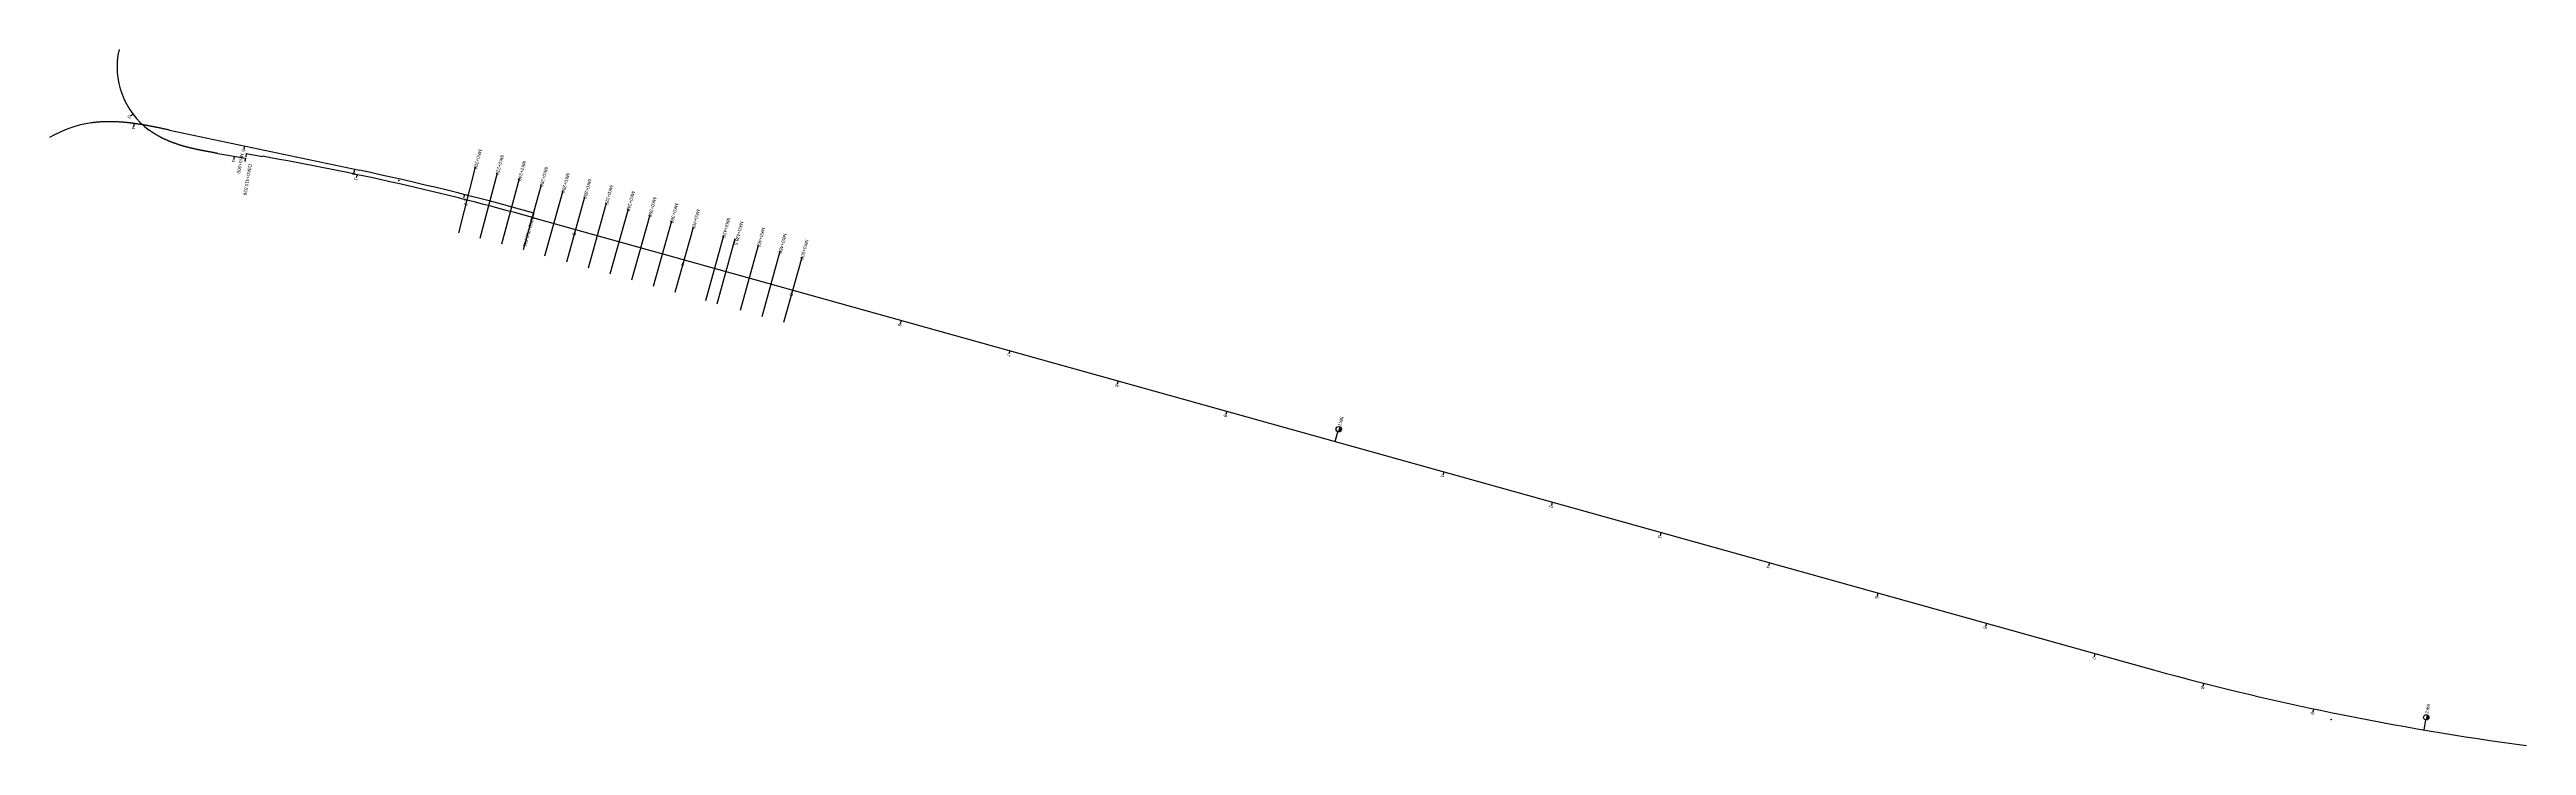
# Model space of a CAD drawing. Header units: metres. Extents: x 570677 to 573609, y 785040 to 786024.
# Drawn here: x 571008 to 573207, y 785117 to 785735 of the extents above; entities that cross this region are included whole.
import ezdxf
from ezdxf.enums import TextEntityAlignment as Align

# ---------------------------------------------------------------- set-up
doc = ezdxf.new("R2010")
doc.units = ezdxf.units.M
doc.header["$LTSCALE"] = 0.5
doc.header["$PDSIZE"] = 0.2
doc.layers.get('0').update_dxf_attribs({"linetype": 'CONTINUOUS'})
for name, color, linetype in [('dmx', 7, 'CONTINUOUS'), ('GCD', 1, 'CONTINUOUS'), ('桩号_D2', 2, 'CONTINUOUS'), ('桩号_D3', 2, 'CONTINUOUS'), ('桩号_M', 2, 'CONTINUOUS'), ('道路中线_D2', 7, 'CONTINUOUS'), ('道路中线_D3', 7, 'CONTINUOUS'), ('道路中线_M', 7, 'CONTINUOUS')]:
    doc.layers.add(name, color=color, linetype=linetype)
doc.styles.add('EICAD', font='arial.ttf', dxfattribs={"width": 0.8, "height": 2})

# ---------------------------------------------------------------- blocks, each defined once
blk = doc.blocks.new('gc200')
h = blk.add_hatch(color=0)
edge = h.paths.add_edge_path()
edge.add_arc((0, 0), 0.196, 0, 360)
at = {"color": 0}
blk.add_circle((0, 0), 0.196, dxfattribs=at)

msp = doc.modelspace()

# ---------------------------------------------------------------- hatches: boundary and pattern name
at = {"layer": '桩号_M'}
for points in [[(572151.8, 785395.8, 1), (572153.1, 785400.5)], [(573117.2, 785140.1, 1), (573118, 785144.8)]]:
    msp.add_hatch(color=256, dxfattribs=at).paths.add_polyline_path(points, flags=0)

# ---------------------------------------------------------------- linework, layer by layer
at = {"layer": 'dmx'}
for p, q in [((571386, 785630.6), (571371.3, 785572.4)), ((571405.6, 785625.5), (571390.4, 785567.5)), ((571425.2, 785620.3), (571409.5, 785562.4)), ((571444.7, 785615), (571428.6, 785557.2)), ((571464, 785609.6), (571447.8, 785551.8)), ((571483.2, 785604.2), (571467.1, 785546.4)), ((571502.5, 785598.8), (571486.4, 785541.1)), ((571521.8, 785593.5), (571505.6, 785535.7)), ((571541, 785588.1), (571524.9, 785530.3)), ((571560.3, 785582.7), (571544.2, 785524.9)), ((571579.6, 785577.3), (571563.4, 785519.6)), ((571606.5, 785569.8), (571590.4, 785512)), ((571616.6, 785567), (571600.5, 785509.2)), ((571637.3, 785561.2), (571621.2, 785503.4)), ((571656.6, 785555.8), (571640.5, 785498)), ((571675.9, 785550.5), (571659.7, 785492.7))]:
    msp.add_line(p, q, dxfattribs=at)
at = {"layer": '桩号_D2', "linetype": 'Continuous'}
for points in [[(571083.4, 785669.5), (571083, 785666.5)], [(571181.4, 785649.6), (571180.8, 785646.6)], [(571279.2, 785628.9), (571278.6, 785625.9)], [(571376.7, 785606.4), (571375.9, 785603.5)], [(571438.2, 785590.1), (571437.4, 785587.2)]]:
    msp.add_lwpolyline(points, dxfattribs=at)
at = {"layer": '桩号_D3', "linetype": 'Continuous'}
for points in [[(571082.6, 785677.8), (571080.2, 785676)], [(571172.4, 785640.4), (571171.9, 785637.4)], [(571182.3, 785638.6), (571181.8, 785635.7)]]:
    msp.add_lwpolyline(points, dxfattribs=at)
at = {"layer": '桩号_M', "linetype": 'Continuous'}
for points in [[(571183, 785642.8), (571182.5, 785639.9)], [(571281.3, 785624.1), (571280.6, 785621.2)], [(571378.7, 785601.5), (571377.9, 785598.6)], [(571475.2, 785575.3), (571474.4, 785572.4)], [(571571.5, 785548.4), (571570.7, 785545.6)], [(571667.8, 785521.6), (571667, 785518.7)], [(571764.1, 785494.7), (571763.3, 785491.8)], [(571860.5, 785467.8), (571859.6, 785464.9)], [(571956.8, 785440.9), (571956, 785438)], [(572053.1, 785414), (572052.3, 785411.2)], [(572149.4, 785387.2), (572151.8, 785395.8)], [(572245.7, 785360.3), (572244.9, 785357.4)], [(572342, 785333.4), (572341.2, 785330.5)], [(572438.4, 785306.5), (572437.6, 785303.6)], [(572534.7, 785279.6), (572533.9, 785276.8)], [(572631, 785252.8), (572630.2, 785249.9)], [(572727.3, 785225.9), (572726.5, 785223)], [(572823.6, 785199), (572822.8, 785196.1)], [(572920.1, 785172.7), (572919.4, 785169.8)], [(573017.5, 785150), (573016.9, 785147.1)], [(573115.7, 785131.2), (573117.2, 785140.1)]]:
    msp.add_lwpolyline(points, dxfattribs=at)
for centre in [(572152.5, 785398.1), (573117.6, 785142.4)]:
    msp.add_circle(centre, 2.4, dxfattribs=at)
at = {"layer": '道路中线_D2', "color": 4}
msp.add_line((571114.9, 785663.7), (571283.6, 785628), dxfattribs=at)
msp.add_line((571114.9, 785663.7), (571283.6, 785628), dxfattribs=at)
at = {"layer": '道路中线_D2', "color": 6, "flags": 128}
msp.add_lwpolyline([(571114.9, 785663.7), (571114.5, 785663.7), (571114.1, 785663.8), (571113.7, 785663.9), (571113.3, 785664), (571112.9, 785664.1), (571112.6, 785664.1), (571112.2, 785664.2), (571111.8, 785664.3), (571111.4, 785664.4), (571111, 785664.5), (571110.7, 785664.5), (571110.3, 785664.6), (571109.9, 785664.7), (571109.5, 785664.8), (571109.1, 785664.9), (571108.8, 785664.9), (571108.4, 785665), (571108, 785665.1), (571107.6, 785665.2), (571107.2, 785665.3), (571106.9, 785665.3), (571106.5, 785665.4), (571106.1, 785665.5), (571105.7, 785665.6), (571105.3, 785665.7), (571105, 785665.7), (571104.6, 785665.8), (571104.2, 785665.9), (571103.8, 785666), (571103.4, 785666), (571103, 785666.1), (571102.7, 785666.2), (571102.3, 785666.3), (571101.9, 785666.3), (571101.5, 785666.4), (571101.1, 785666.5), (571100.8, 785666.6), (571100.4, 785666.6), (571100, 785666.7), (571099.6, 785666.8), (571099.2, 785666.9), (571098.9, 785666.9), (571098.5, 785667), (571098.1, 785667.1), (571097.7, 785667.2), (571097.3, 785667.2), (571096.9, 785667.3), (571096.6, 785667.4), (571096.2, 785667.4), (571095.8, 785667.5), (571095.4, 785667.6), (571095, 785667.7), (571094.6, 785667.7), (571094.3, 785667.8), (571093.9, 785667.9), (571093.5, 785667.9), (571093.1, 785668), (571092.7, 785668.1), (571092.3, 785668.1), (571092, 785668.2), (571091.6, 785668.3), (571091.2, 785668.3), (571090.8, 785668.4), (571090.4, 785668.5), (571090, 785668.5), (571089.7, 785668.6), (571089.3, 785668.6), (571088.9, 785668.7), (571088.5, 785668.8), (571088.1, 785668.8), (571087.7, 785668.9), (571087.4, 785668.9), (571087, 785669), (571086.6, 785669.1), (571086.2, 785669.1), (571085.8, 785669.2), (571085.4, 785669.2), (571085.1, 785669.3), (571084.7, 785669.3), (571084.3, 785669.4), (571083.9, 785669.5), (571083.5, 785669.5), (571083.1, 785669.6), (571082.7, 785669.6), (571082.4, 785669.7), (571082, 785669.7), (571081.6, 785669.8), (571081.2, 785669.8), (571080.8, 785669.9), (571080.4, 785669.9), (571080, 785670), (571079.7, 785670), (571079.3, 785670), (571078.9, 785670.1), (571078.5, 785670.1), (571078.1, 785670.2), (571077.7, 785670.2), (571077.3, 785670.3), (571076.9, 785670.3), (571076.6, 785670.3), (571076.2, 785670.4), (571075.8, 785670.4), (571075.4, 785670.4), (571075, 785670.5), (571074.6, 785670.5), (571074.2, 785670.6), (571073.8, 785670.6), (571073.5, 785670.6), (571073.1, 785670.7), (571072.7, 785670.7), (571072.3, 785670.7), (571071.9, 785670.7), (571071.5, 785670.8), (571071.1, 785670.8), (571070.7, 785670.8), (571070.4, 785670.8), (571070, 785670.9), (571069.6, 785670.9), (571069.2, 785670.9), (571068.8, 785670.9), (571068.4, 785671), (571068, 785671), (571067.6, 785671), (571067.3, 785671), (571066.9, 785671), (571066.5, 785671), (571066.1, 785671.1), (571065.7, 785671.1), (571065.3, 785671.1), (571064.9, 785671.1), (571064.5, 785671.1), (571064.1, 785671.1), (571063.8, 785671.1), (571063.4, 785671.1), (571063, 785671.1), (571062.6, 785671.1), (571062.2, 785671.1), (571061.8, 785671.1), (571061.4, 785671.1), (571061, 785671.1), (571060.6, 785671.1), (571060.3, 785671.1), (571059.9, 785671.1), (571059.5, 785671.1), (571059.1, 785671.1), (571058.7, 785671.1), (571058.3, 785671.1), (571057.9, 785671.1), (571057.5, 785671.1), (571057.1, 785671.1), (571056.8, 785671.1), (571056.4, 785671), (571056, 785671), (571055.6, 785671), (571055.2, 785671), (571054.8, 785671), (571054.4, 785670.9), (571054, 785670.9), (571053.6, 785670.9), (571053.3, 785670.9), (571052.9, 785670.8), (571052.5, 785670.8), (571052.1, 785670.8), (571051.7, 785670.7), (571051.3, 785670.7), (571050.9, 785670.7), (571050.5, 785670.6), (571050.2, 785670.6), (571049.8, 785670.6), (571049.4, 785670.5), (571049, 785670.5), (571048.6, 785670.4), (571048.2, 785670.4), (571047.8, 785670.4), (571047.5, 785670.3), (571047.1, 785670.3), (571046.7, 785670.2), (571046.3, 785670.2), (571045.9, 785670.1), (571045.5, 785670.1)], dxfattribs=at)
msp.add_lwpolyline([(571114.9, 785663.7), (571114.5, 785663.7), (571114.1, 785663.8), (571113.7, 785663.9), (571113.3, 785664), (571112.9, 785664.1), (571112.6, 785664.1), (571112.2, 785664.2), (571111.8, 785664.3), (571111.4, 785664.4), (571111, 785664.5), (571110.7, 785664.5), (571110.3, 785664.6), (571109.9, 785664.7), (571109.5, 785664.8), (571109.1, 785664.9), (571108.8, 785664.9), (571108.4, 785665), (571108, 785665.1), (571107.6, 785665.2), (571107.2, 785665.3), (571106.9, 785665.3), (571106.5, 785665.4), (571106.1, 785665.5), (571105.7, 785665.6), (571105.3, 785665.7), (571105, 785665.7), (571104.6, 785665.8), (571104.2, 785665.9), (571103.8, 785666), (571103.4, 785666), (571103, 785666.1), (571102.7, 785666.2), (571102.3, 785666.3), (571101.9, 785666.3), (571101.5, 785666.4), (571101.1, 785666.5), (571100.8, 785666.6), (571100.4, 785666.6), (571100, 785666.7), (571099.6, 785666.8), (571099.2, 785666.9), (571098.9, 785666.9), (571098.5, 785667), (571098.1, 785667.1), (571097.7, 785667.2), (571097.3, 785667.2), (571096.9, 785667.3), (571096.6, 785667.4), (571096.2, 785667.4), (571095.8, 785667.5), (571095.4, 785667.6), (571095, 785667.7), (571094.6, 785667.7), (571094.3, 785667.8), (571093.9, 785667.9), (571093.5, 785667.9), (571093.1, 785668), (571092.7, 785668.1), (571092.3, 785668.1), (571092, 785668.2), (571091.6, 785668.3), (571091.2, 785668.3), (571090.8, 785668.4), (571090.4, 785668.5), (571090, 785668.5), (571089.7, 785668.6), (571089.3, 785668.6), (571088.9, 785668.7), (571088.5, 785668.8), (571088.1, 785668.8), (571087.7, 785668.9), (571087.4, 785668.9), (571087, 785669), (571086.6, 785669.1), (571086.2, 785669.1), (571085.8, 785669.2), (571085.4, 785669.2), (571085.1, 785669.3), (571084.7, 785669.3), (571084.3, 785669.4), (571083.9, 785669.5), (571083.5, 785669.5), (571083.1, 785669.6), (571082.7, 785669.6), (571082.4, 785669.7), (571082, 785669.7), (571081.6, 785669.8), (571081.2, 785669.8), (571080.8, 785669.9), (571080.4, 785669.9), (571080, 785670), (571079.7, 785670), (571079.3, 785670), (571078.9, 785670.1), (571078.5, 785670.1), (571078.1, 785670.2), (571077.7, 785670.2), (571077.3, 785670.3), (571076.9, 785670.3), (571076.6, 785670.3), (571076.2, 785670.4), (571075.8, 785670.4), (571075.4, 785670.4), (571075, 785670.5), (571074.6, 785670.5), (571074.2, 785670.6), (571073.8, 785670.6), (571073.5, 785670.6), (571073.1, 785670.7), (571072.7, 785670.7), (571072.3, 785670.7), (571071.9, 785670.7), (571071.5, 785670.8), (571071.1, 785670.8), (571070.7, 785670.8), (571070.4, 785670.8), (571070, 785670.9), (571069.6, 785670.9), (571069.2, 785670.9), (571068.8, 785670.9), (571068.4, 785671), (571068, 785671), (571067.6, 785671), (571067.3, 785671), (571066.9, 785671), (571066.5, 785671), (571066.1, 785671.1), (571065.7, 785671.1), (571065.3, 785671.1), (571064.9, 785671.1), (571064.5, 785671.1), (571064.1, 785671.1), (571063.8, 785671.1), (571063.4, 785671.1), (571063, 785671.1), (571062.6, 785671.1), (571062.2, 785671.1), (571061.8, 785671.1), (571061.4, 785671.1), (571061, 785671.1), (571060.6, 785671.1), (571060.3, 785671.1), (571059.9, 785671.1), (571059.5, 785671.1), (571059.1, 785671.1), (571058.7, 785671.1), (571058.3, 785671.1), (571057.9, 785671.1), (571057.5, 785671.1), (571057.1, 785671.1), (571056.8, 785671.1), (571056.4, 785671), (571056, 785671), (571055.6, 785671), (571055.2, 785671), (571054.8, 785671), (571054.4, 785670.9), (571054, 785670.9), (571053.6, 785670.9), (571053.3, 785670.9), (571052.9, 785670.8), (571052.5, 785670.8), (571052.1, 785670.8), (571051.7, 785670.7), (571051.3, 785670.7), (571050.9, 785670.7), (571050.5, 785670.6), (571050.2, 785670.6), (571049.8, 785670.6), (571049.4, 785670.5), (571049, 785670.5), (571048.6, 785670.4), (571048.2, 785670.4), (571047.8, 785670.4), (571047.5, 785670.3), (571047.1, 785670.3), (571046.7, 785670.2), (571046.3, 785670.2), (571045.9, 785670.1), (571045.5, 785670.1)], dxfattribs=at)
at = {"layer": '道路中线_D2', "color": 2}
for centre, radius, start, end in [((571059.6, 785571.1), 100, 98.1045, 120.7961), ((571059.6, 785571.1), 100, 98.1045, 120.7961), ((570765.1, 783178), 2504.2, 74.4067, 78.051), ((570765.1, 783178), 2504.2, 74.4067, 78.051)]:
    msp.add_arc(centre, radius, start, end, dxfattribs=at)
at = {"layer": '道路中线_D3', "color": 4}
msp.add_line((571157.7, 785643), (571182.3, 785638.6), dxfattribs=at)
msp.add_line((571157.7, 785643), (571182.3, 785638.6), dxfattribs=at)
at = {"layer": '道路中线_D3', "color": 6, "flags": 128}
msp.add_lwpolyline([(571157.7, 785643), (571157.3, 785643), (571157, 785643.1), (571156.6, 785643.2), (571156.3, 785643.2), (571155.9, 785643.3), (571155.5, 785643.3), (571155.2, 785643.4), (571154.8, 785643.5), (571154.5, 785643.5), (571154.1, 785643.6), (571153.8, 785643.7), (571153.4, 785643.7), (571153.1, 785643.8), (571152.7, 785643.8), (571152.3, 785643.9), (571152, 785644), (571151.6, 785644), (571151.3, 785644.1), (571150.9, 785644.2), (571150.6, 785644.2), (571150.2, 785644.3), (571149.9, 785644.4), (571149.5, 785644.4), (571149.1, 785644.5), (571148.8, 785644.6), (571148.4, 785644.6), (571148.1, 785644.7), (571147.7, 785644.7), (571147.4, 785644.8), (571147, 785644.9), (571146.7, 785644.9), (571146.3, 785645), (571146, 785645.1), (571145.6, 785645.2), (571145.2, 785645.2), (571144.9, 785645.3), (571144.5, 785645.4), (571144.2, 785645.4), (571143.8, 785645.5), (571143.5, 785645.6), (571143.1, 785645.6), (571142.8, 785645.7), (571142.4, 785645.8), (571142.1, 785645.9), (571141.7, 785645.9), (571141.4, 785646), (571141, 785646.1), (571140.6, 785646.1), (571140.3, 785646.2), (571139.9, 785646.3), (571139.6, 785646.4), (571139.2, 785646.4), (571138.9, 785646.5), (571138.5, 785646.6), (571138.2, 785646.7), (571137.8, 785646.8), (571137.5, 785646.8), (571137.1, 785646.9), (571136.8, 785647), (571136.4, 785647.1), (571136.1, 785647.2), (571135.7, 785647.2), (571135.4, 785647.3), (571135, 785647.4), (571134.7, 785647.5), (571134.3, 785647.6), (571133.9, 785647.7), (571133.6, 785647.7), (571133.2, 785647.8), (571132.9, 785647.9), (571132.5, 785648), (571132.2, 785648.1), (571131.8, 785648.2), (571131.5, 785648.3), (571131.1, 785648.4), (571130.8, 785648.4), (571130.4, 785648.5), (571130.1, 785648.6), (571129.8, 785648.7), (571129.4, 785648.8), (571129.1, 785648.9), (571128.7, 785649), (571128.4, 785649.1), (571128, 785649.2), (571127.7, 785649.3), (571127.3, 785649.4), (571127, 785649.5), (571126.6, 785649.6), (571126.3, 785649.7), (571125.9, 785649.8), (571125.6, 785649.9), (571125.2, 785650), (571124.9, 785650.1), (571124.5, 785650.2), (571124.2, 785650.3), (571123.9, 785650.4), (571123.5, 785650.6), (571123.2, 785650.7), (571122.8, 785650.8), (571122.5, 785650.9), (571122.1, 785651), (571121.8, 785651.1), (571121.5, 785651.2), (571121.1, 785651.3), (571120.8, 785651.5), (571120.4, 785651.6), (571120.1, 785651.7), (571119.7, 785651.8), (571119.4, 785651.9), (571119.1, 785652.1), (571118.7, 785652.2), (571118.4, 785652.3), (571118.1, 785652.4), (571117.7, 785652.6), (571117.4, 785652.7), (571117, 785652.8), (571116.7, 785653), (571116.4, 785653.1), (571116, 785653.2), (571115.7, 785653.3), (571115.4, 785653.5), (571115, 785653.6), (571114.7, 785653.8), (571114.4, 785653.9), (571114, 785654), (571113.7, 785654.2), (571113.4, 785654.3), (571113, 785654.5), (571112.7, 785654.6), (571112.4, 785654.7), (571112, 785654.9), (571111.7, 785655), (571111.4, 785655.2), (571111, 785655.3), (571110.7, 785655.5), (571110.4, 785655.6), (571110.1, 785655.8), (571109.7, 785656), (571109.4, 785656.1), (571109.1, 785656.3), (571108.8, 785656.4), (571108.4, 785656.6), (571108.1, 785656.8), (571107.8, 785656.9), (571107.5, 785657.1), (571107.2, 785657.2), (571106.8, 785657.4), (571106.5, 785657.6), (571106.2, 785657.8), (571105.9, 785657.9), (571105.6, 785658.1), (571105.2, 785658.3), (571104.9, 785658.4), (571104.6, 785658.6), (571104.3, 785658.8), (571104, 785659), (571103.7, 785659.2), (571103.4, 785659.3), (571103.1, 785659.5), (571102.7, 785659.7), (571102.4, 785659.9), (571102.1, 785660.1), (571101.8, 785660.3), (571101.5, 785660.5), (571101.2, 785660.7), (571100.9, 785660.9), (571100.6, 785661), (571100.3, 785661.2), (571100, 785661.4), (571099.7, 785661.6), (571099.4, 785661.8), (571099.1, 785662), (571098.8, 785662.2), (571098.5, 785662.5), (571098.2, 785662.7), (571097.9, 785662.9), (571097.6, 785663.1), (571097.3, 785663.3), (571097, 785663.5), (571096.7, 785663.7)], dxfattribs=at)
msp.add_lwpolyline([(571157.7, 785643), (571157.3, 785643), (571157, 785643.1), (571156.6, 785643.2), (571156.3, 785643.2), (571155.9, 785643.3), (571155.5, 785643.3), (571155.2, 785643.4), (571154.8, 785643.5), (571154.5, 785643.5), (571154.1, 785643.6), (571153.8, 785643.7), (571153.4, 785643.7), (571153.1, 785643.8), (571152.7, 785643.8), (571152.3, 785643.9), (571152, 785644), (571151.6, 785644), (571151.3, 785644.1), (571150.9, 785644.2), (571150.6, 785644.2), (571150.2, 785644.3), (571149.9, 785644.4), (571149.5, 785644.4), (571149.1, 785644.5), (571148.8, 785644.6), (571148.4, 785644.6), (571148.1, 785644.7), (571147.7, 785644.7), (571147.4, 785644.8), (571147, 785644.9), (571146.7, 785644.9), (571146.3, 785645), (571146, 785645.1), (571145.6, 785645.2), (571145.2, 785645.2), (571144.9, 785645.3), (571144.5, 785645.4), (571144.2, 785645.4), (571143.8, 785645.5), (571143.5, 785645.6), (571143.1, 785645.6), (571142.8, 785645.7), (571142.4, 785645.8), (571142.1, 785645.9), (571141.7, 785645.9), (571141.4, 785646), (571141, 785646.1), (571140.6, 785646.1), (571140.3, 785646.2), (571139.9, 785646.3), (571139.6, 785646.4), (571139.2, 785646.4), (571138.9, 785646.5), (571138.5, 785646.6), (571138.2, 785646.7), (571137.8, 785646.8), (571137.5, 785646.8), (571137.1, 785646.9), (571136.8, 785647), (571136.4, 785647.1), (571136.1, 785647.2), (571135.7, 785647.2), (571135.4, 785647.3), (571135, 785647.4), (571134.7, 785647.5), (571134.3, 785647.6), (571133.9, 785647.7), (571133.6, 785647.7), (571133.2, 785647.8), (571132.9, 785647.9), (571132.5, 785648), (571132.2, 785648.1), (571131.8, 785648.2), (571131.5, 785648.3), (571131.1, 785648.4), (571130.8, 785648.4), (571130.4, 785648.5), (571130.1, 785648.6), (571129.8, 785648.7), (571129.4, 785648.8), (571129.1, 785648.9), (571128.7, 785649), (571128.4, 785649.1), (571128, 785649.2), (571127.7, 785649.3), (571127.3, 785649.4), (571127, 785649.5), (571126.6, 785649.6), (571126.3, 785649.7), (571125.9, 785649.8), (571125.6, 785649.9), (571125.2, 785650), (571124.9, 785650.1), (571124.5, 785650.2), (571124.2, 785650.3), (571123.9, 785650.4), (571123.5, 785650.6), (571123.2, 785650.7), (571122.8, 785650.8), (571122.5, 785650.9), (571122.1, 785651), (571121.8, 785651.1), (571121.5, 785651.2), (571121.1, 785651.3), (571120.8, 785651.5), (571120.4, 785651.6), (571120.1, 785651.7), (571119.7, 785651.8), (571119.4, 785651.9), (571119.1, 785652.1), (571118.7, 785652.2), (571118.4, 785652.3), (571118.1, 785652.4), (571117.7, 785652.6), (571117.4, 785652.7), (571117, 785652.8), (571116.7, 785653), (571116.4, 785653.1), (571116, 785653.2), (571115.7, 785653.3), (571115.4, 785653.5), (571115, 785653.6), (571114.7, 785653.8), (571114.4, 785653.9), (571114, 785654), (571113.7, 785654.2), (571113.4, 785654.3), (571113, 785654.5), (571112.7, 785654.6), (571112.4, 785654.7), (571112, 785654.9), (571111.7, 785655), (571111.4, 785655.2), (571111, 785655.3), (571110.7, 785655.5), (571110.4, 785655.6), (571110.1, 785655.8), (571109.7, 785656), (571109.4, 785656.1), (571109.1, 785656.3), (571108.8, 785656.4), (571108.4, 785656.6), (571108.1, 785656.8), (571107.8, 785656.9), (571107.5, 785657.1), (571107.2, 785657.2), (571106.8, 785657.4), (571106.5, 785657.6), (571106.2, 785657.8), (571105.9, 785657.9), (571105.6, 785658.1), (571105.2, 785658.3), (571104.9, 785658.4), (571104.6, 785658.6), (571104.3, 785658.8), (571104, 785659), (571103.7, 785659.2), (571103.4, 785659.3), (571103.1, 785659.5), (571102.7, 785659.7), (571102.4, 785659.9), (571102.1, 785660.1), (571101.8, 785660.3), (571101.5, 785660.5), (571101.2, 785660.7), (571100.9, 785660.9), (571100.6, 785661), (571100.3, 785661.2), (571100, 785661.4), (571099.7, 785661.6), (571099.4, 785661.8), (571099.1, 785662), (571098.8, 785662.2), (571098.5, 785662.5), (571098.2, 785662.7), (571097.9, 785662.9), (571097.6, 785663.1), (571097.3, 785663.3), (571097, 785663.5), (571096.7, 785663.7)], dxfattribs=at)
at = {"layer": '道路中线_D3', "color": 2}
msp.add_arc((571138.4, 785719.9), 70, 167.4513, 233.4431, dxfattribs=at)
msp.add_arc((571138.4, 785719.9), 70, 167.4513, 233.4431, dxfattribs=at)
at = {"layer": '道路中线_M', "color": 4}
for p, q in [((571183, 785642.8), (571197.3, 785640.3)), ((571437.1, 785586), (572865, 785187.5))]:
    msp.add_line(p, q, dxfattribs=at)
at = {"layer": '道路中线_M', "color": 2}
for centre, start, end in [((570765.1, 783178), 74.4067, 80.0447), ((573537, 787595.4), 254.4067, 262.4033)]:
    msp.add_arc(centre, 2500, start, end, dxfattribs=at)
at = {"layer": '道路中线_M', "color": 0}
for p in [(571318.5, 785619), (573033.3, 785140.5)]:
    msp.add_point(p, dxfattribs=at)

# ---------------------------------------------------------------- block references
at = {"layer": 'GCD'}
ref = msp.add_blockref('gc200', (571378.7, 785601.5, 2.2), dxfattribs=dict(at, xscale=0.25, yscale=0.25, zscale=0.25))
ref.add_attrib('height', '2.19', dxfattribs={"height": 0.25, "style": 'EICAD', "width": 0.8}).set_placement((571378.8, 785601.5, 2.2), align=Align.MIDDLE_LEFT)
ref = msp.add_blockref('gc200', (571398, 785596.5, 2.3), dxfattribs=dict(at, xscale=0.25, yscale=0.25, zscale=0.25))
ref.add_attrib('height', '2.26', dxfattribs={"height": 0.25, "style": 'EICAD', "width": 0.8}).set_placement((571398.2, 785596.5), align=Align.MIDDLE_LEFT)
ref = msp.add_blockref('gc200', (571417.4, 785591.4, 2.4), dxfattribs=dict(at, xscale=0.25, yscale=0.25, zscale=0.25))
ref.add_attrib('height', '2.37', dxfattribs={"height": 0.25, "style": 'EICAD', "width": 0.8}).set_placement((571417.5, 785591.4), align=Align.MIDDLE_LEFT)
ref = msp.add_blockref('gc200', (571436.6, 785586.1, 2.1), dxfattribs=dict(at, xscale=0.25, yscale=0.25, zscale=0.25))
ref.add_attrib('height', '2.07', dxfattribs={"height": 0.25, "style": 'EICAD', "width": 0.8}).set_placement((571436.8, 785586.1), align=Align.MIDDLE_LEFT)
ref = msp.add_blockref('gc200', (571455.9, 785580.7, 2), dxfattribs=dict(at, xscale=0.25, yscale=0.25, zscale=0.25))
ref.add_attrib('height', '1.96', dxfattribs={"height": 0.25, "style": 'EICAD', "width": 0.8}).set_placement((571456.1, 785580.7), align=Align.MIDDLE_LEFT)
ref = msp.add_blockref('gc200', (571475.2, 785575.3, 1.9), dxfattribs=dict(at, xscale=0.25, yscale=0.25, zscale=0.25))
ref.add_attrib('height', '1.91', dxfattribs={"height": 0.25, "style": 'EICAD', "width": 0.8}).set_placement((571475.3, 785575.3), align=Align.MIDDLE_LEFT)
ref = msp.add_blockref('gc200', (571494.4, 785570, 1.8), dxfattribs=dict(at, xscale=0.25, yscale=0.25, zscale=0.25))
ref.add_attrib('height', '1.75', dxfattribs={"height": 0.25, "style": 'EICAD', "width": 0.8}).set_placement((571494.6, 785570), align=Align.MIDDLE_LEFT)
ref = msp.add_blockref('gc200', (571513.7, 785564.6, 1.8), dxfattribs=dict(at, xscale=0.25, yscale=0.25, zscale=0.25))
ref.add_attrib('height', '1.76', dxfattribs={"height": 0.25, "style": 'EICAD', "width": 0.8}).set_placement((571513.9, 785564.6), align=Align.MIDDLE_LEFT)
ref = msp.add_blockref('gc200', (571533, 785559.2, 1.4), dxfattribs=dict(at, xscale=0.25, yscale=0.25, zscale=0.25))
ref.add_attrib('height', '1.42', dxfattribs={"height": 0.25, "style": 'EICAD', "width": 0.8}).set_placement((571533.1, 785559.2), align=Align.MIDDLE_LEFT)
ref = msp.add_blockref('gc200', (571552.2, 785553.8, 1.7), dxfattribs=dict(at, xscale=0.25, yscale=0.25, zscale=0.25))
ref.add_attrib('height', '1.66', dxfattribs={"height": 0.25, "style": 'EICAD', "width": 0.8}).set_placement((571552.4, 785553.8), align=Align.MIDDLE_LEFT)
ref = msp.add_blockref('gc200', (571571.5, 785548.4, 1.6), dxfattribs=dict(at, xscale=0.25, yscale=0.25, zscale=0.25))
ref.add_attrib('height', '1.60', dxfattribs={"height": 0.25, "style": 'EICAD', "width": 0.8}).set_placement((571571.6, 785548.4), align=Align.MIDDLE_LEFT)
ref = msp.add_blockref('gc200', (571598.5, 785540.9, 1.9), dxfattribs=dict(at, xscale=0.25, yscale=0.25, zscale=0.25))
ref.add_attrib('height', '1.89', dxfattribs={"height": 0.25, "style": 'EICAD', "width": 0.8}).set_placement((571598.6, 785540.9), align=Align.MIDDLE_LEFT)
ref = msp.add_blockref('gc200', (571608.6, 785538.1, 1.8), dxfattribs=dict(at, xscale=0.25, yscale=0.25, zscale=0.25))
ref.add_attrib('height', '1.82', dxfattribs={"height": 0.25, "style": 'EICAD', "width": 0.8}).set_placement((571608.7, 785538.1), align=Align.MIDDLE_LEFT)
ref = msp.add_blockref('gc200', (571629.3, 785532.3, 1.4), dxfattribs=dict(at, xscale=0.25, yscale=0.25, zscale=0.25))
ref.add_attrib('height', '1.39', dxfattribs={"height": 0.25, "style": 'EICAD', "width": 0.8}).set_placement((571629.4, 785532.3), align=Align.MIDDLE_LEFT)
ref = msp.add_blockref('gc200', (571648.5, 785526.9, 1.3), dxfattribs=dict(at, xscale=0.25, yscale=0.25, zscale=0.25))
ref.add_attrib('height', '1.30', dxfattribs={"height": 0.25, "style": 'EICAD', "width": 0.8}).set_placement((571648.7, 785526.9), align=Align.MIDDLE_LEFT)

# ---------------------------------------------------------------- texts
at = {"layer": '桩号_D2', "style": 'EICAD', "width": 0.8}
for s, rotation, p in [('4', 262.2373, (571081.5, 785666.7)), ('5', 258.051, (571179.3, 785647)), ('6', 258.051, (571277.1, 785626.3)), ('7', 255.8642, (571374.5, 785603.8)), ('D2K0+763.706', 254.4067, (571436, 785587.6))]:
    msp.add_text(s, height=3, rotation=rotation, dxfattribs=at).set_placement(p)
at = {"layer": '桩号_D3', "style": 'EICAD', "width": 0.8}
for s, rotation, p in [('3', 217.043, (571079.2, 785677.2)), ('4', 260.0447, (571170.4, 785637.7)), ('D3K0+410.029', 260.0447, (571185.1, 785633.6))]:
    msp.add_text(s, height=3, rotation=rotation, dxfattribs=at).set_placement(p)
at = {"layer": '桩号_M', "style": 'EICAD', "width": 0.8}
for s, rotation, p in [('MK0+200', 255, (571389.4, 785646.8)), ('MK0+000', 260.0447, (571177.8, 785643.1)), ('MK0+220', 255, (571408.9, 785641.8)), ('MK0+240', 255, (571428.5, 785636.6)), ('MK0+260', 255, (571448, 785631.2)), ('MK0+280', 255, (571467.3, 785625.9)), ('1', 258.0842, (571279.2, 785621.5)), ('MK0+300', 255, (571486.6, 785620.5)), ('MK0+320', 255, (571505.8, 785615.1)), ('MK0+340', 255, (571525.1, 785609.7)), ('MK0+360', 255, (571544.3, 785604.4)), ('2', 255.7924, (571376.5, 785599)), ('MK0+380', 255, (571563.6, 785599)), ('MK0+400', 255, (571582.9, 785593.6)), ('MK0+428', 255, (571609.8, 785586.1)), ('MK0+438.5', 255, (571621.4, 785582.8)), ('3', 254.4067, (571472.9, 785572.9)), ('MK0+460', 255, (571640.7, 785577.5)), ('MK0+480', 255, (571659.9, 785572.1)), ('MK0+500', 255, (571679.2, 785566.7)), ('4', 254.4067, (571569.2, 785546)), ('5', 254.4067, (571665.6, 785519.1)), ('6', 254.4067, (571761.8, 785492.2)), ('7', 254.4067, (571858.2, 785465.3)), ('8', 254.4067, (571954.5, 785438.4)), ('9', 254.4067, (572050.8, 785411.6)), ('MK1', 254.4067, (572154.1, 785409.6)), ('1', 254.4067, (572243.5, 785357.8)), ('2', 254.4067, (572339.8, 785330.9)), ('3', 254.4067, (572436.1, 785304)), ('4', 254.4067, (572532.4, 785277.2)), ('5', 254.4067, (572628.7, 785250.3)), ('6', 254.4067, (572725, 785223.4)), ('7', 254.4067, (572821.4, 785196.5)), ('8', 255.7144, (572917.9, 785170.2)), ('9', 258.0062, (573015.4, 785147.4)), ('MK2', 260.2981, (573118.2, 785154.4))]:
    msp.add_text(s, height=3, rotation=rotation, dxfattribs=at).set_placement(p)

doc.saveas('drawing.dxf')
